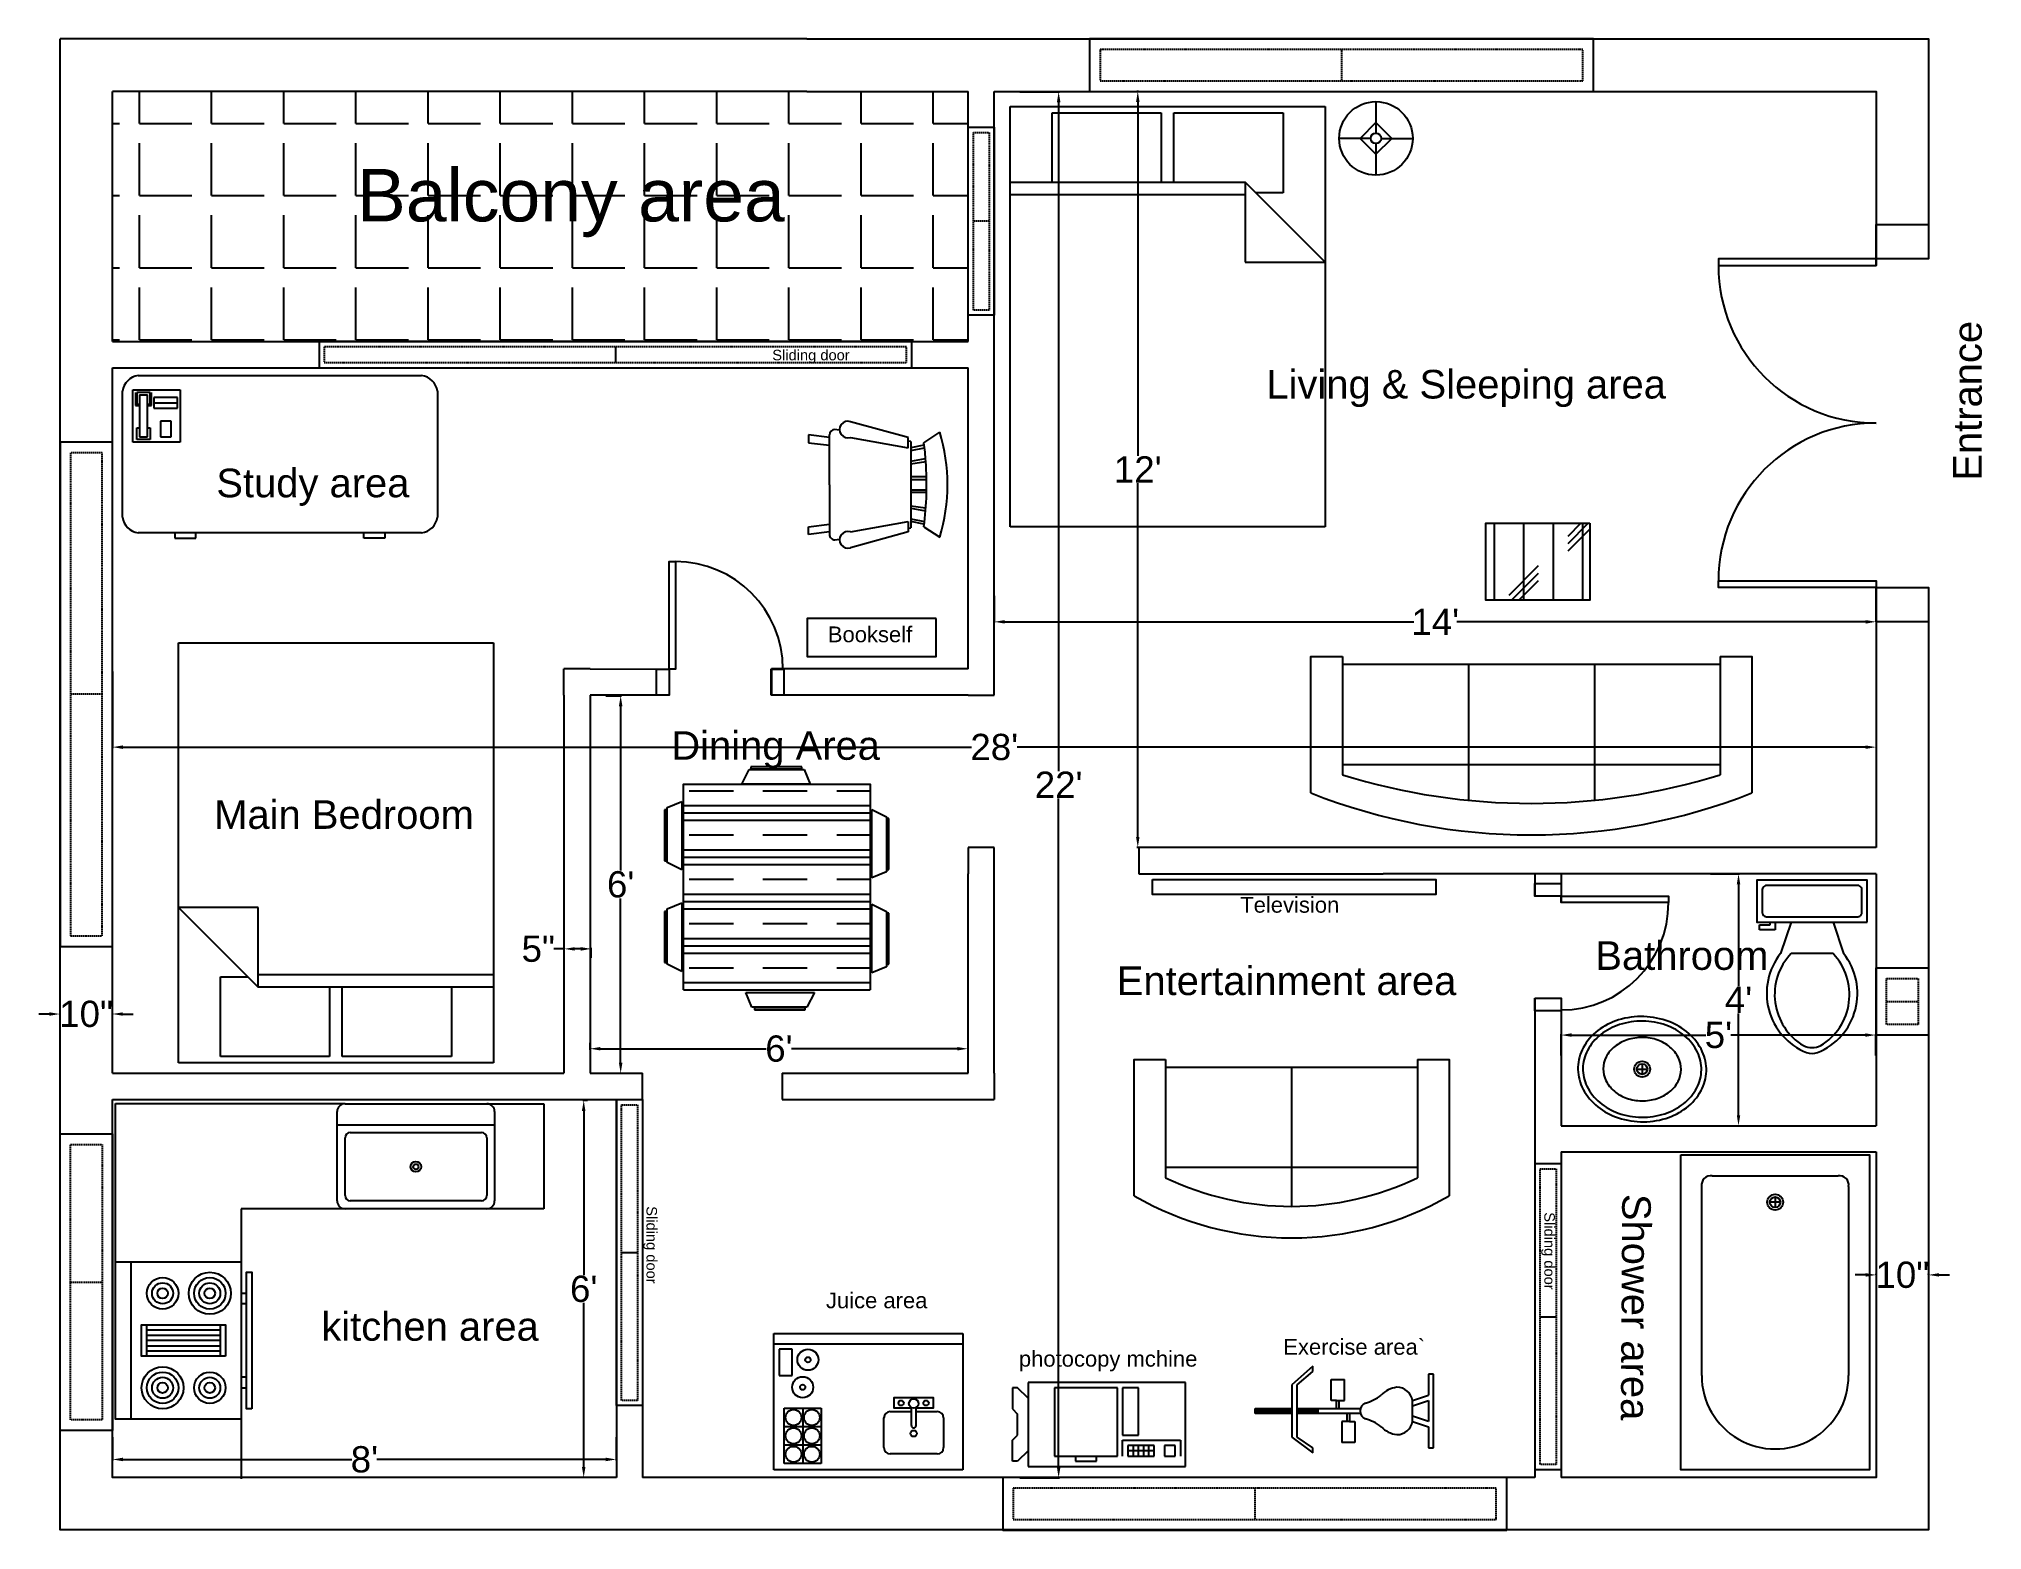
# Model space of a CAD drawing. Header units: inches. Extents: x 185 to 555, y -4 to 281.
import ezdxf

# ---------------------------------------------------------------- set-up
doc = ezdxf.new("R2010")
doc.units = ezdxf.units.IN
doc.header["$MEASUREMENT"] = 0
doc.linetypes.add('HIDDEN', pattern=[0.375, 0.25, -0.125])
for name, color, linetype in [('dimention', 180, 'Continuous'), ('Door', 240, 'Continuous'), ('sliding door', 50, 'Continuous'), ('text', 211, 'Continuous'), ('window', 70, 'Continuous')]:
    doc.layers.add(name, color=color, linetype=linetype)
doc.styles.get("Standard").update_dxf_attribs({"font": 'arial.ttf'})
doc.dimstyles.get("Standard").update_dxf_attribs({"dimtxt": 5, "dimasz": 2, "dimexe": 0.18, "dimexo": 0.0625, "dimgap": 0.09, "dimtad": 0, "dimtih": 1, "dimtoh": 1, "dimdec": 0, "dimzin": 0, "dimdsep": 46, "dimlunit": 4, "dimtxsty": 'Standard', "dimcen": 0.09, "dimadec": 0, "dimazin": 0, "dimtfac": 1, "dimtdec": 0, "dimtofl": 0, "dimtmove": 0, "dimatfit": 3, "dimfxl": 1, "dimtolj": 1, "dimtzin": 0, "dimarcsym": 0})

msp = doc.modelspace()

# ---------------------------------------------------------------- texts
at = {"layer": 'text', "linetype": 'Continuous'}
for s, height, p in [('Balcony area', 10, (245.27, 245.75)), ('Sliding door', 2, (324.41, 219.3)), ('Living & Sleeping area', 5.4458, (418.55, 212.02)), ('Study area', 5.446, (218.5, 193.21)), ('Bookself', 3, (335, 165.6)), ('Dining Area', 5.4458, (305.18, 143.21)), ('Main Bedroom', 5.4458, (218.09, 130.06)), ('Television', 3, (413.57, 114.09)), ('Bathroom', 5.446, (481.22, 103.2)), ('Entertainment area', 5.4458, (390.05, 98.4)), ('Juice area', 3, (334.64, 38.75)), ('kitchen area', 5.4458, (238.5, 32.57)), ('photocopy mchine', 3, (371.4, 27.63)), ('Exercise area`', 3, (421.77, 29.9))]:
    msp.add_text(s, height=height, dxfattribs=at).set_placement(p)
for s, height, rotation, p in [('Entrance', 5.446, 90, (554.83, 196.36)), ('Shower area', 5.4458, 269.6371, (486.35, 60.55)), ('Sliding door', 2, 270, (300.45, 58.19)), ('Sliding door', 2, 270, (471.5, 57.04))]:
    msp.add_text(s, height=height, rotation=rotation, dxfattribs=at).set_placement(p)

# ---------------------------------------------------------------- blocks, each defined once
blk = doc.blocks.new('Window')
at = {"layer": 'window', "linetype": 'HIDDEN'}
blk.add_line((8, 0), (2, 0), dxfattribs=at)
at = {"layer": 'window'}
blk.add_lwpolyline([(0, -48), (10, -48), (10, 48), (0, 48)], close=True, dxfattribs=at)
at = {"layer": 'window', "linetype": 'HIDDEN'}
blk.add_lwpolyline([(2, -46), (8, -46), (8, 46), (2, 46)], close=True, dxfattribs=at)
blk = doc.blocks.new('small window')
at = {"layer": 'window', "linetype": 'HIDDEN'}
blk.add_line((3.99, -17.9), (1, -17.9), dxfattribs=at)
at = {"layer": 'window', "linetype": 'Continuous'}
blk.add_lwpolyline([(0, 0), (4.99, 0), (4.99, -35.81), (0, -35.81)], close=True, dxfattribs=at)
at = {"layer": 'window', "linetype": 'HIDDEN'}
blk.add_lwpolyline([(1, -1), (3.99, -1), (3.99, -34.81), (1, -34.81)], close=True, dxfattribs=at)
blk = doc.blocks.new('Main Door')
at = {"layer": 'Door', "linetype": 'Continuous'}
for points in [[(30.05, 6.54), (40.03, 6.54), (40.03, 0), (30.05, 0)], [(30.05, 0), (0, 0), (0, -1.25), (30.05, -1.25)], [(30.05, -62.6), (0, -62.6), (0, -61.34), (30.05, -61.34)], [(30.05, -62.6), (40.03, -62.6), (40.03, -69.14), (30.05, -69.14)]]:
    blk.add_lwpolyline(points, close=True, dxfattribs=at)
for centre, start, end in [((30.05, -1.25), 180, 270), ((30.05, -61.34), 90, 180)]:
    blk.add_arc(centre, 30.05, start, end, dxfattribs=at)
blk = doc.blocks.new('window 2')
at = {"layer": 'window', "linetype": 'HIDDEN'}
blk.add_line((2, -28.23), (8, -28.23), dxfattribs=at)
at = {"layer": 'window', "linetype": 'Continuous'}
blk.add_lwpolyline([(0, 0), (10, 0), (10, -56.47), (0, -56.47)], close=True, dxfattribs=at)
at = {"layer": 'window', "linetype": 'HIDDEN'}
blk.add_lwpolyline([(2, -2), (8, -2), (8, -54.47), (2, -54.47)], close=True, dxfattribs=at)
blk = doc.blocks.new('Bed - Queen')
at = {"linetype": 'Continuous'}
for p, q in [((0, -80.00003), (0, 0)), ((0, 0), (59.99999, 0)), ((59.99999, 0), (59.99999, -80.00003)), ((7.99999, -1.2), (28.79998, -1.2)), ((7.99999, -14.4), (7.99999, -1.2)), ((28.79998, -1.2), (28.79998, -14.4)), ((31.19999, -1.2), (51.99999, -1.2)), ((31.19999, -14.4), (31.19999, -1.2)), ((51.99999, -1.2), (51.99999, -16.4)), ((0, -14.4), (44.8, -14.4)), ((59.99999, -29.6), (44.8, -14.4)), ((44.8, -14.4), (44.8, -29.6)), ((44.8, -16.8), (0, -16.8)), ((51.99999, -16.4), (46.79936, -16.4)), ((44.8, -29.6), (59.99999, -29.6)), ((59.99999, -80.00003), (0, -80.00003))]:
    blk.add_line(p, q, dxfattribs=at)
blk = doc.blocks.new('Range-Oven - 30 in top')
for p, q in [((0, -3), (30, -3)), ((12, -6), (18, -6)), ((13, -20), (13, -6)), ((14, -6), (14, -20)), ((15, -20), (15, -6)), ((16, -6), (16, -20)), ((17, -20), (17, -6)), ((18, -20), (12, -20)), ((6, -24), (6, -25)), ((8, -25), (8, -24)), ((22, -25), (22, -24)), ((24, -24), (24, -25))]:
    blk.add_line(p, q)
for points in [[(0, -24), (0, 0), (30, 0), (30, -24)], [(12, -21), (12, -5), (18, -5), (18, -21)], [(2, -26), (2, -25), (28, -25), (28, -26)]]:
    blk.add_lwpolyline(points, close=True)
for centre, radius in [((6, -9), 4), ((6, -9), 3), ((6, -9), 2), ((24, -9), 3), ((24, -9), 2), ((6, -9), 1), ((24, -9), 1), ((24, -18), 4), ((6, -18), 3), ((6, -18), 2), ((6, -18), 1), ((24, -18), 3), ((24, -18), 2), ((24, -18), 1)]:
    blk.add_circle(centre, radius)
blk = doc.blocks.new('Sink-single - 30 in top')
blk.add_line((-15, -3.999996), (15, -3.999996))
for points in [[(-13.5, 0), (13.5, 0)], [(-15, -18.499996), (-15, -1.5)], [(15, -1.5), (15, -18.499996)], [(-13.5, -17.499996), (-13.5, -6.499996)], [(-12.5, -5.499996), (12.5, -5.499996)], [(13.5, -6.499996), (13.5, -17.499996)], [(12.5, -18.499996), (-12.5, -18.499996)], [(13.5, -19.999996), (-13.5, -19.999996)]]:
    blk.add_lwpolyline(points)
for radius in [1, 0.5]:
    blk.add_circle((0, -11.999996), radius)
for centre, radius, start, end in [((-13.5, -1.5), 1.5, 90, 180), ((13.5, -1.5), 1.5, 0, 90), ((-12.5, -6.499996), 1, 90, 180), ((12.5, -6.499996), 1, 0, 90), ((-13.5, -18.499996), 1.5, 180, 270), ((-12.5, -17.499996), 1, 180, 270), ((12.5, -17.499996), 1, 270, 0), ((13.5, -18.499996), 1.5, 270, 0)]:
    blk.add_arc(centre, radius, start, end)
blk = doc.blocks.new('Bath Tub - 26 x 60 in.')
for p, q in [((8, -18), (10, -18)), ((9, -17), (9, -19))]:
    blk.add_line(p, q)
blk.add_lwpolyline([(0, -36), (0, 0), (60, 0), (60, -36)], close=True)
for points in [[(4, -30), (4, -6)], [(6, -4), (42, -4)], [(42, -32), (6, -32)]]:
    blk.add_lwpolyline(points)
for radius in [1.5, 1]:
    blk.add_circle((9, -18), radius)
for centre, radius, start, end in [((5.75, -5.75), 1.77, 81.8699, 188.1301), ((42, -18), 14, 270, 90), ((5.75, -30.25), 1.77, 171.8699, 278.1301)]:
    blk.add_arc(centre, radius, start, end)
blk = doc.blocks.new('Sink - Oval top')
for p, q in [((-1, 0), (1, 0)), ((0, 1), (0, -1))]:
    blk.add_line(p, q)
at = {"linetype": 'Continuous'}
for points in [[(-12.23, 0.39, 0.117634), (-11.46, -3.36, 0.104469), (-8.88, -6.8, 0.090016), (-5.08, -9.07, 0.08192), (-0.32, -10.02, 0.08192), (4.49, -9.38, 0.090016), (8.42, -7.36, 0.104469), (11.22, -4.09, 0.117634), (12.23, -0.39, 0.117634), (11.46, 3.36, 0.104469), (8.88, 6.8, 0.090016), (5.08, 9.07, 0.08192), (0.32, 10.02, 0.08192), (-4.49, 9.38, 0.090016), (-8.42, 7.36, 0.104469), (-11.22, 4.09, 0.117634)], [(-11.29, 0.16, 0.118622), (-10.52, -3.25, 0.104678), (-8.07, -6.36, 0.089562), (-4.54, -8.37, 0.081185), (-0.13, -9.15, 0.081185), (4.3, -8.49, 0.089562), (7.89, -6.58, 0.104678), (10.42, -3.55, 0.118622), (11.29, -0.16, 0.118622), (10.52, 3.25, 0.104678), (8.07, 6.36, 0.089562), (4.54, 8.37, 0.081185), (0.13, 9.15, 0.081185), (-4.3, 8.49, 0.089562), (-7.89, 6.58, 0.104678), (-10.42, 3.55, 0.118622)], [(-7.42, 0.08, 0.118283), (-6.91, -2.17, 0.104607), (-5.29, -4.21, 0.089718), (-2.97, -5.53, 0.081436), (-0.07, -6.04, 0.081436), (2.84, -5.59, 0.089718), (5.2, -4.33, 0.104607), (6.86, -2.32, 0.118283), (7.42, -0.08, 0.118283), (6.91, 2.17, 0.104607), (5.29, 4.21, 0.089718), (2.97, 5.53, 0.081436), (0.07, 6.04, 0.081436), (-2.84, 5.59, 0.089718), (-5.2, 4.33, 0.104607), (-6.86, 2.32, 0.118283)]]:
    blk.add_lwpolyline(points, format="xyb", close=True, dxfattribs=at)
for radius in [1.5, 1]:
    blk.add_circle((0, 0), radius)
blk = doc.blocks.new('Toilet - top')
for p, q in [((9.5, -6), (9.5, -2)), ((-10, -8.5), (-8, -8.5)), ((-10, -9.5), (-10, -8.5)), ((-7, -9.5), (-10, -9.5)), ((-8, -8.5), (-8, -8)), ((-7, -8), (-7, -9.5)), ((-4, -8), (-6, -14)), ((4, -8), (6, -14)), ((4, -14), (-4, -14))]:
    blk.add_line(p, q)
blk.add_lwpolyline([(10.5, -8), (10.5, 0), (-10.5, 0), (-10.5, -8)], close=True)
for points in [[(-9.5, -2), (-9.5, -6)], [(8.5, -1), (-8.5, -1)], [(-8.5, -7), (8.5, -7)]]:
    blk.add_lwpolyline(points)
for centre, radius, start, end in [((-8.62, -1.88), 0.884, 81.8699, 188.1301), ((8.62, -1.88), 0.884, 351.8699, 98.1301), ((-8.62, -6.12), 0.884, 171.8699, 278.1301), ((8.62, -6.12), 0.884, 261.8699, 8.1301), ((3.52, -21.58), 12.17, 141.4691, 247.9714), ((4.2, -21.82), 11.33, 136.3677, 238.9468), ((-3.52, -21.58), 12.17, 292.0284, 38.5307), ((-4.2, -21.82), 11.33, 301.053, 43.6321), ((0, -27.88), 4, 245.7318, 294.2682), ((0, -29), 4, 254.8605, 285.1395)]:
    blk.add_arc(centre, radius, start, end)
blk = doc.blocks.new('Sofa - Roundback 7 ft.')
at = {"linetype": 'Continuous'}
for p, q in [((-12.00002, -32.4421), (-12.00003, -6.5971)), ((11.99997, -32.4421), (11.99998, -6.5971)), ((-36.000027, -34), (-36.000027, -11.4696)), ((-35.999844, -13.3819), (35.9998, -13.3819)), ((35.99998, -34), (35.99998, -11.4696)), ((-36.000027, -32.4421), (35.99998, -32.4421))]:
    blk.add_line(p, q, dxfattribs=at)
for points in [[(-36.000027, -34), (-42.000027, -34), (-42.000027, -8)], [(41.99998, -8), (41.99998, -34), (35.99998, -34)]]:
    blk.add_lwpolyline(points, dxfattribs=at)
for centre, radius, start, end in [((0, -114.25), 114.25, 68.43141, 111.5686), ((-0.00001, -127.1968), 121.1968, 72.72033, 107.2797)]:
    blk.add_arc(centre, radius, start, end, dxfattribs=at)
blk = doc.blocks.new('Lamp - Table')
at = {"linetype": 'Continuous'}
for p, q in [((0, 7), (0, 1)), ((-1, 0), (-7, 0)), ((0, 3), (-3, 0)), ((-3, 0), (0, -3)), ((3, 0), (0, 3)), ((0, -3), (3, 0)), ((1, 0), (7, 0)), ((0, -1), (0, -7))]:
    blk.add_line(p, q, dxfattribs=at)
for radius in [7, 1]:
    blk.add_circle((0, 0), radius, dxfattribs=at)
blk = doc.blocks.new('Exercise Bike')
at = {"linetype": 'Continuous'}
for p, q in [((-0.75, 10), (-0.75, 17)), ((-0.75, 17), (0.25, 17)), ((-0.5, 17), (-0.5, 9.9929)), ((-0.25, 10), (-0.25, 17)), ((0, 17), (0, 9.9929)), ((0.25, 17), (0.25, 10)), ((-5.25, 10), (-8.25, 6)), ((-7.25, 6), (-5.25, 9)), ((-0.75, 10), (-5.25, 10)), ((-5.25, 9), (4.75, 9)), ((4.75, 10), (-0.75, 10)), ((-0.75, 5), (-0.75, 9)), ((-0.5, 8.9396), (-0.5, 5)), ((-0.25, 5), (-0.25, 9)), ((0, 8.9396), (0, 5)), ((0.25, 9), (0.25, 5)), ((8.25, 6), (4.75, 10)), ((4.75, 9), (7.25, 6)), ((-8.25, 6), (-7.25, 6)), ((-0.75, -3.0635), (-0.75, 5)), ((-0.75, 5), (0.25, 5)), ((0.25, 5), (0.25, -3.0635)), ((7.25, 6), (8.25, 6)), ((-6.25, -2), (-6.25, 0.5)), ((-2.25, 0.5), (-6.25, 0.5)), ((-2.25, -0.5), (-2.25, 0.5)), ((0.25, 1.5), (1.75, 1.5)), ((0.25, 1), (1.75, 1)), ((1.75, 2.5), (5.75, 2.5)), ((1.75, 1.5), (1.75, 2.5)), ((1.75, 1.5), (1.75, 0)), ((1.75, 0), (5.75, 0)), ((5.75, 2.5), (5.75, 0)), ((-2.25, -2), (-6.25, -2)), ((-2.25, -0.5), (-0.75, -0.5)), ((-2.25, -1), (-2.25, -0.5)), ((-2.25, -1), (-2.25, -2)), ((-0.75, -1), (-2.25, -1)), ((-2.25, -13), (-3.25, -16)), ((-2.25, -16), (-1.25, -13)), ((-2.25, -13), (1.75, -13)), ((0.75, -13), (1.75, -16)), ((1.75, -13), (2.75, -16)), ((-7.25, -16), (-7.25, -17)), ((-4.75, -16), (-7.25, -16)), ((-7.25, -17), (6.75, -17)), ((-3.25, -16), (-4.75, -16)), ((1.75, -16), (-2.25, -16)), ((6.75, -16), (2.75, -16)), ((6.75, -17), (6.75, -16))]:
    blk.add_line(p, q, dxfattribs=at)
for centre, radius, start, end in [((-0.25, -4.625), 1.625, 22.61987, 157.3801), ((0.1685, -10.5843), 4.9531, 133.6443, 173.2256), ((-9.6692, -1.9154), 8.1889, 321.6175, 345.2525), ((9.1691, -1.9154), 8.1889, 194.7476, 218.3825), ((-0.6686, -10.5843), 4.9531, 6.774486, 46.35562), ((-1.7006, -10.0005), 3.0494, 179.9906, 259.6205), ((1.2006, -10.0005), 3.0494, 280.3795, 0.009389)]:
    blk.add_arc(centre, radius, start, end, dxfattribs=at)
blk = doc.blocks.new('Phone - Desk')
at = {"linetype": 'Continuous'}
for p, q in [((-4.5, -5), (-4.5, 5)), ((-4.5, 5), (4.5, 5)), ((-4, 4.5), (-4, 2)), ((-3.75, 4.5), (-3.75, 2.25)), ((-1.25, 4.5), (-3.75, 4.5)), ((-3.25, 4), (-3.25, -4)), ((-3.25, 4), (-1.75, 4)), ((-1.75, -4), (-1.75, 4)), ((-1.25, 2.25), (-1.25, 4.5)), ((-1, 2), (-1, 4.5)), ((4.5, 5), (4.5, -5)), ((-4, 2), (-3.25, 2)), ((-3.75, 2.25), (-3.25, 2.25)), ((-1.75, 2.25), (-1.25, 2.25)), ((-1.75, 2), (-1, 2)), ((4, 3.5), (-0.5, 3.5)), ((-0.5, 3.5), (-0.5, 1.5)), ((-0.5, 2.5), (4, 2.5)), ((-0.5, 1.5), (4, 1.5)), ((4, 1.5), (4, 3.5)), ((-3.75, -2.25), (-3.25, -2.25)), ((-3.75, -4.5), (-3.75, -2.25)), ((-1.75, -2.25), (-1.25, -2.25)), ((-1.25, -2.25), (-1.25, -4.5)), ((2.75, -1), (0.75, -1)), ((0.75, -1), (0.75, -4)), ((2.75, -4), (2.75, -1)), ((4.5, -5), (-4.5, -5)), ((-1.25, -4.5), (-3.75, -4.5)), ((-3.25, -4), (-1.75, -4)), ((0.75, -4), (2.75, -4))]:
    blk.add_line(p, q, dxfattribs=at)
blk = doc.blocks.new('Desk - 30 x 60 in.')
at = {"linetype": 'Continuous'}
for p, q in [((-26.999995, 0), (26.999995, 0)), ((-29.999995, -27), (-29.999995, -3)), ((29.999995, -3), (29.999995, -27)), ((26.999995, -30), (-26.999995, -30)), ((-20.000005, -30), (-20.000005, -31)), ((-20.000005, -31), (-16.000005, -31)), ((-16.000005, -31), (-16.000005, -30)), ((15.999995, -31), (15.999995, -30)), ((19.999995, -31), (15.999995, -31)), ((19.999995, -30), (19.999995, -31))]:
    blk.add_line(p, q, dxfattribs=at)
for centre, start, end in [((-26.499995, -3.5), 98.1301, 171.8699), ((26.499995, -3.5), 8.130102, 81.8699), ((-26.499995, -26.5), 188.1301, 261.8699), ((26.499995, -26.5), 278.1301, 351.8699)]:
    blk.add_arc(centre, 3.535534, start, end, dxfattribs=at)
blk = doc.blocks.new('Wet Bar')
at = {"linetype": 'Continuous'}
for p, q in [((0, 0), (36, 0)), ((0, -26), (0, 0)), ((36, 0), (36, -26)), ((0, -2), (36, -2)), ((3.5, -3), (1, -3)), ((1, -3), (1, -8)), ((3.5, -8), (3.5, -3)), ((1, -8), (3.5, -8)), ((2, -14.25), (9, -14.25)), ((2, -24.75), (2, -14.25)), ((5.5, -14.25), (5.5, -24.75)), ((9, -14.25), (9, -24.75)), ((26.2, -17.55), (26.2, -14.1284)), ((27.1001, -17.55), (27.1001, -14.1284)), ((2, -17.75), (9, -17.75)), ((9, -21.25), (2, -21.25)), ((9, -24.75), (2, -24.75)), ((36, -26), (0, -26))]:
    blk.add_line(p, q, dxfattribs=at)
for points in [[(26.2, -14.25), (22.95, -14.25), (22.95, -12.2), (26.75, -12.2)], [(26.7487, -12.2), (30.3501, -12.2), (30.3501, -14.25), (27.1001, -14.25)], [(20.95, -21.75), (20.95, -16.05)], [(22.15, -14.85), (26.2, -14.85)], [(27.1001, -14.85), (31.15, -14.85)], [(32.3501, -16.05), (32.3501, -21.75)], [(31.15, -22.95), (22.15, -22.95)]]:
    blk.add_lwpolyline(points, dxfattribs=at)
for centre, radius in [((6.5, -5), 2), ((6.5, -5), 0.5), ((5.5, -10.25), 2), ((5.5, -10.25), 0.5), ((3.75, -16), 1.5), ((7.25, -16), 1.5), ((24.25, -13.25), 0.5), ((26.65, -13.35), 0.9), ((29, -13.25), 0.5), ((3.75, -19.5), 1.5), ((7.25, -19.5), 1.5), ((26.65, -19.05), 0.6), ((3.75, -23), 1.5), ((7.25, -23), 1.5)]:
    blk.add_circle(centre, radius, dxfattribs=at)
for centre, radius, start, end in [((22.2251, -16.125), 1.2772, 93.36646, 176.6335), ((26.65, -17.55), 0.45, 180, 0), ((31.075, -16.125), 1.2772, 3.366461, 86.63354), ((22.2251, -21.675), 1.2772, 183.3665, 266.6335), ((31.075, -21.675), 1.2772, 273.3665, 356.6335)]:
    blk.add_arc(centre, radius, start, end, dxfattribs=at)
blk = doc.blocks.new('Copy Machine')
at = {"linetype": 'Continuous'}
for p, q in [((0, 0), (0, -16)), ((30, 0), (0, 0)), ((30, -16), (30, 0)), ((-3, -1), (-3, -5)), ((-2, -1), (-3, -1)), ((0, -3), (-2, -1)), ((5, -1), (5, -14)), ((17, -1), (5, -1)), ((17, -14), (17, -1)), ((18, -1), (18, -10)), ((21, -1), (18, -1)), ((21, -10), (21, -1)), ((-3, -5), (-2, -6)), ((-2, -10), (-2, -6)), ((-3, -11), (-2, -10)), ((-3, -15), (-3, -11)), ((18, -10), (21, -10)), ((18, -14), (18, -11)), ((18, -11), (29, -11)), ((29, -11), (29, -14)), ((0, -13), (-2, -15)), ((5, -14), (17, -14)), ((9, -14), (9, -15)), ((13, -15), (13, -14)), ((24, -12), (19, -12)), ((19, -12), (19, -14)), ((24, -13), (19, -13)), ((19, -14), (24, -14)), ((20, -12), (20, -14)), ((21, -14), (21, -12)), ((22, -12), (22, -14)), ((23, -14), (23, -12)), ((24, -14), (24, -12)), ((28, -12), (26, -12)), ((26, -12), (26, -14)), ((26, -14), (28, -14)), ((28, -14), (28, -12)), ((-2, -15), (-3, -15)), ((0, -16), (30, -16)), ((9, -15), (13, -15))]:
    blk.add_line(p, q, dxfattribs=at)
blk = doc.blocks.new('Chair - Rocking')
at = {"linetype": 'Continuous'}
for p, q in [((-8, -4.5), (-10, -1.5)), ((8, -4.5), (10, -1.5)), ((-8.23428, -6.99939), (-8.3093, -7.47958)), ((-8.23041, -7), (8.23915, -7)), ((-7.5, -4.5), (-7, -7)), ((-6.5, -7), (-7.02225, -4.43)), ((-4.5, -7), (-4.96674, -4.19951)), ((-4, -7), (-4.40532, -4.16272)), ((-1.5, -4.05012), (-1.5, -7)), ((-1, -7), (-1, -4.05012)), ((1, -7), (1, -4.04655)), ((1.5, -4.05012), (1.5, -7)), ((4, -7), (4.40187, -4.18694)), ((4.5, -7), (4.96761, -4.19437)), ((6.5, -7), (7, -4.4057)), ((7.5, -4.5), (7, -7)), ((8.31071, -7.48854), (8.23449, -7.00073)), ((-9, -7.5), (-12, -18.49999)), ((-7, -7.5), (-9, -7.5)), ((-9, -18.49999), (-7, -7.5)), ((7, -7.5), (9, -7.5)), ((9, -18.49999), (7, -7.5)), ((9, -7.5), (12, -18.49999)), ((-10.36644, -20.64523), (-10.5, -21.49999)), ((10.5, -21.49999), (10.3575, -20.58798)), ((-9, -22.49999), (-9.5, -26.49999)), ((0, -22.49999), (-9.5, -22.49999)), ((-8, -26.49999), (-7.5, -22.49999)), ((0, -22.49999), (9.5, -22.49999)), ((8, -26.49999), (7.5, -22.49999)), ((9, -22.49999), (9.5, -26.49999)), ((-9.5, -26.49999), (-8, -26.49999)), ((9.5, -26.49999), (8, -26.49999))]:
    blk.add_line(p, q, dxfattribs=at)
for centre, radius, start, end in [((0, -34.08333), 34.08333, 72.93847, 107.0615), ((0, -68.25004), 64.25, 93.92211, 97.15267), ((0, -68.25004), 64.25, 82.84733, 93.92211), ((-10.5, -18.99999), 1.58114, 161.5651, 18.43495), ((10.5, -18.99999), 1.58114, 161.5651, 18.43495), ((-9.5, -21.49999), 1, 180, 270), ((9.5, -21.49999), 1, 270, 0)]:
    blk.add_arc(centre, radius, start, end, dxfattribs=at)
blk = doc.blocks.new('Sofa - Roundback Loveseat 5 ft.')
at = {"linetype": 'Continuous'}
for p, q in [((0, -32.44198), (0, -5.99998)), ((-24, -33.99998), (-24, -11.46958)), ((-23.9998, -13.38178), (23.99986, -13.38178)), ((24.00004, -33.99998), (24.00004, -11.46958)), ((-24, -32.44198), (24.00004, -32.44198))]:
    blk.add_line(p, q, dxfattribs=at)
for points in [[(-24, -33.99998), (-30, -33.99998), (-30, -7.99998)], [(30.00004, -7.99998), (30.00004, -33.99998), (24.00004, -33.99998)]]:
    blk.add_lwpolyline(points, dxfattribs=at)
for centre, radius, start, end in [((0, -60.24998), 60.24998, 60.13715, 119.8628), ((0, -61.38438), 55.38444, 64.32083, 115.6792)]:
    blk.add_arc(centre, radius, start, end, dxfattribs=at)
blk = doc.blocks.new('*D31')
at = {"layer": 'Defpoints', "color": 0, "linetype": 'Continuous', "transparency": 16777216}
for p in [(366.72, 174.48), (534.72, 169.49), (534.72, 169.49)]:
    blk.add_point(p, dxfattribs=at)
at = {"layer": 'dimention', "color": 0, "linetype": 'Continuous', "lineweight": -2, "transparency": 16777216}
for p, q in [((366.72, 174.42), (366.72, 169.31)), ((368.72, 169.49), (446.62, 169.49)), ((532.72, 169.49), (454.82, 169.49)), ((534.72, 169.55), (534.72, 169.67))]:
    blk.add_line(p, q, dxfattribs=at)
at = {"layer": 'dimention', "color": 0, "linetype": 'Continuous', "transparency": 16777216}
for points in [[(368.72, 169.82), (368.72, 169.15), (366.72, 169.49)], [(532.72, 169.82), (532.72, 169.15), (534.72, 169.49)]]:
    blk.add_solid(points, dxfattribs=at)
at = {"layer": 'dimention', "color": 0, "linetype": 'Continuous', "transparency": 16777216, "insert": (450.72, 169.49), "char_height": 5, "attachment_point": 5}
blk.add_mtext("\\A1;14'", dxfattribs=at)
blk = doc.blocks.new('*D32')
at = {"layer": 'Defpoints', "color": 0, "linetype": 'Continuous', "transparency": 16777216}
for p in [(394.05, 270.51), (394.24, 270.51), (394.24, 126.52)]:
    blk.add_point(p, dxfattribs=at)
at = {"layer": 'dimention', "color": 0, "linetype": 'Continuous', "lineweight": -2, "transparency": 16777216}
for p, q in [((394.18, 270.51), (393.87, 270.51)), ((394.05, 268.51), (394.05, 201.11)), ((394.05, 128.52), (394.05, 195.91)), ((394.18, 126.52), (393.87, 126.52))]:
    blk.add_line(p, q, dxfattribs=at)
at = {"layer": 'dimention', "color": 0, "linetype": 'Continuous', "transparency": 16777216}
for points in [[(393.72, 268.51), (394.38, 268.51), (394.05, 270.51)], [(393.72, 128.52), (394.38, 128.52), (394.05, 126.52)]]:
    blk.add_solid(points, dxfattribs=at)
at = {"layer": 'dimention', "color": 0, "linetype": 'Continuous', "transparency": 16777216, "insert": (394.05, 198.51), "char_height": 5, "attachment_point": 5}
blk.add_mtext("\\A1;12'", dxfattribs=at)
blk = doc.blocks.new('*D33')
at = {"layer": 'Defpoints', "color": 0, "linetype": 'Continuous', "transparency": 16777216}
for p in [(289.28, 78.34), (288.49, 6.51), (289.28, 6.51)]:
    blk.add_point(p, dxfattribs=at)
at = {"layer": 'dimention', "color": 0, "linetype": 'Continuous', "lineweight": -2, "transparency": 16777216}
for p, q in [((289.22, 78.34), (288.31, 78.34)), ((288.49, 76.34), (288.49, 45.07)), ((288.49, 8.51), (288.49, 39.78)), ((289.22, 6.51), (288.31, 6.51))]:
    blk.add_line(p, q, dxfattribs=at)
at = {"layer": 'dimention', "color": 0, "linetype": 'Continuous', "transparency": 16777216}
for points in [[(288.15, 76.34), (288.82, 76.34), (288.49, 78.34)], [(288.15, 8.51), (288.82, 8.51), (288.49, 6.51)]]:
    blk.add_solid(points, dxfattribs=at)
at = {"layer": 'dimention', "color": 0, "linetype": 'Continuous', "transparency": 16777216, "insert": (288.49, 42.42), "char_height": 5, "attachment_point": 5}
blk.add_mtext("\\A1;6'", dxfattribs=at)
blk = doc.blocks.new('*D34')
at = {"layer": 'Defpoints', "color": 0, "linetype": 'Continuous', "transparency": 16777216}
for p in [(198.71, 14.24), (294.7, 14.24), (198.71, 9.95)]:
    blk.add_point(p, dxfattribs=at)
at = {"layer": 'dimention', "color": 0, "linetype": 'Continuous', "lineweight": -2, "transparency": 16777216}
for p, q in [((198.71, 14.17), (198.71, 9.77)), ((294.7, 14.17), (294.7, 9.77)), ((200.71, 9.95), (244.31, 9.95)), ((292.7, 9.95), (249.1, 9.95))]:
    blk.add_line(p, q, dxfattribs=at)
at = {"layer": 'dimention', "color": 0, "linetype": 'Continuous', "transparency": 16777216}
for points in [[(200.71, 10.29), (200.71, 9.62), (198.71, 9.95)], [(292.7, 10.29), (292.7, 9.62), (294.7, 9.95)]]:
    blk.add_solid(points, dxfattribs=at)
at = {"layer": 'dimention', "color": 0, "linetype": 'Continuous', "transparency": 16777216, "insert": (246.71, 9.95), "char_height": 5, "attachment_point": 5}
blk.add_mtext("\\A1;8'", dxfattribs=at)
blk = doc.blocks.new('*D35')
at = {"layer": 'Defpoints', "color": 0, "linetype": 'Continuous', "transparency": 16777216}
for p in [(292.63, 155.42), (292.63, 83.5), (295.53, 83.5)]:
    blk.add_point(p, dxfattribs=at)
at = {"layer": 'dimention', "color": 0, "linetype": 'Continuous', "lineweight": -2, "transparency": 16777216}
for p, q in [((292.69, 155.42), (295.71, 155.42)), ((295.53, 153.42), (295.53, 122.1)), ((295.53, 85.5), (295.53, 116.82)), ((292.69, 83.5), (295.71, 83.5))]:
    blk.add_line(p, q, dxfattribs=at)
at = {"layer": 'dimention', "color": 0, "linetype": 'Continuous', "transparency": 16777216}
for points in [[(295.2, 153.42), (295.87, 153.42), (295.53, 155.42)], [(295.2, 85.5), (295.87, 85.5), (295.53, 83.5)]]:
    blk.add_solid(points, dxfattribs=at)
at = {"layer": 'dimention', "color": 0, "linetype": 'Continuous', "transparency": 16777216, "insert": (295.53, 119.46), "char_height": 5, "attachment_point": 5}
blk.add_mtext("\\A1;6'", dxfattribs=at)
blk = doc.blocks.new('*D36')
at = {"layer": 'Defpoints', "color": 0, "linetype": 'Continuous', "transparency": 16777216}
for p in [(289.67, 89.4), (361.68, 89.4), (361.68, 88.18)]:
    blk.add_point(p, dxfattribs=at)
at = {"layer": 'dimention', "color": 0, "linetype": 'Continuous', "lineweight": -2, "transparency": 16777216}
for p, q in [((289.67, 89.33), (289.67, 88)), ((361.68, 89.33), (361.68, 88)), ((291.67, 88.18), (323.27, 88.18)), ((359.68, 88.18), (328.08, 88.18))]:
    blk.add_line(p, q, dxfattribs=at)
at = {"layer": 'dimention', "color": 0, "linetype": 'Continuous', "transparency": 16777216}
for points in [[(291.67, 88.51), (291.67, 87.85), (289.67, 88.18)], [(359.68, 88.51), (359.68, 87.85), (361.68, 88.18)]]:
    blk.add_solid(points, dxfattribs=at)
at = {"layer": 'dimention', "color": 0, "linetype": 'Continuous', "transparency": 16777216, "insert": (325.68, 88.18), "char_height": 5, "attachment_point": 5}
blk.add_mtext("\\A1;6'", dxfattribs=at)
blk = doc.blocks.new('*D37')
at = {"layer": 'Defpoints', "color": 0, "linetype": 'Continuous', "transparency": 16777216}
for p in [(503.08, 121.51), (503.08, 73.52), (508.5, 73.52)]:
    blk.add_point(p, dxfattribs=at)
at = {"layer": 'dimention', "color": 0, "linetype": 'Continuous', "lineweight": -2, "transparency": 16777216}
for p, q in [((503.15, 121.51), (508.68, 121.51)), ((508.5, 119.51), (508.5, 100.1)), ((508.5, 75.52), (508.5, 94.92)), ((503.15, 73.52), (508.68, 73.52))]:
    blk.add_line(p, q, dxfattribs=at)
at = {"layer": 'dimention', "color": 0, "linetype": 'Continuous', "transparency": 16777216}
for points in [[(508.17, 119.51), (508.83, 119.51), (508.5, 121.51)], [(508.17, 75.52), (508.83, 75.52), (508.5, 73.52)]]:
    blk.add_solid(points, dxfattribs=at)
at = {"layer": 'dimention', "color": 0, "linetype": 'Continuous', "transparency": 16777216, "insert": (508.5, 97.51), "char_height": 5, "attachment_point": 5}
blk.add_mtext("\\A1;4'", dxfattribs=at)
blk = doc.blocks.new('*D38')
at = {"layer": 'Defpoints', "color": 0, "linetype": 'Continuous', "transparency": 16777216}
for p in [(534.63, 90.78), (474.7, 86.83), (534.63, 86.83)]:
    blk.add_point(p, dxfattribs=at)
at = {"layer": 'dimention', "color": 0, "linetype": 'Continuous', "lineweight": -2, "transparency": 16777216}
for p, q in [((474.7, 86.89), (474.7, 90.96)), ((476.7, 90.78), (502.28, 90.78)), ((532.63, 90.78), (507.06, 90.78)), ((534.63, 86.89), (534.63, 90.96))]:
    blk.add_line(p, q, dxfattribs=at)
at = {"layer": 'dimention', "color": 0, "linetype": 'Continuous', "transparency": 16777216}
for points in [[(476.7, 91.12), (476.7, 90.45), (474.7, 90.78)], [(532.63, 91.12), (532.63, 90.45), (534.63, 90.78)]]:
    blk.add_solid(points, dxfattribs=at)
at = {"layer": 'dimention', "color": 0, "linetype": 'Continuous', "transparency": 16777216, "insert": (504.67, 90.78), "char_height": 5, "attachment_point": 5}
blk.add_mtext("\\A1;5'", dxfattribs=at)
blk = doc.blocks.new('*D40')
at = {"layer": 'Defpoints', "color": 0, "linetype": 'Continuous', "transparency": 16777216}
for p in [(198.72, 160.08), (534.71, 160.08), (534.71, 145.62)]:
    blk.add_point(p, dxfattribs=at)
at = {"layer": 'dimention', "color": 0, "linetype": 'Continuous', "lineweight": -2, "transparency": 16777216}
for p, q in [((198.72, 160.01), (198.72, 145.44)), ((534.71, 160.01), (534.71, 145.44)), ((200.72, 145.62), (362.34, 145.62)), ((532.71, 145.62), (371.09, 145.62))]:
    blk.add_line(p, q, dxfattribs=at)
at = {"layer": 'dimention', "color": 0, "linetype": 'Continuous', "transparency": 16777216}
for points in [[(200.72, 145.95), (200.72, 145.28), (198.72, 145.62)], [(532.71, 145.95), (532.71, 145.28), (534.71, 145.62)]]:
    blk.add_solid(points, dxfattribs=at)
at = {"layer": 'dimention', "color": 0, "linetype": 'Continuous', "transparency": 16777216, "insert": (366.71, 145.62), "char_height": 5, "attachment_point": 5}
blk.add_mtext("\\A1;28'", dxfattribs=at)
blk = doc.blocks.new('*D41')
at = {"layer": 'Defpoints', "color": 0, "linetype": 'Continuous', "transparency": 16777216}
for p in [(371.54, 270.45), (371.54, 6.48), (378.97, 6.48)]:
    blk.add_point(p, dxfattribs=at)
at = {"layer": 'dimention', "color": 0, "linetype": 'Continuous', "lineweight": -2, "transparency": 16777216}
for p, q in [((371.61, 270.45), (379.15, 270.45)), ((378.97, 268.45), (378.97, 141.06)), ((378.97, 8.48), (378.97, 135.86)), ((371.61, 6.48), (379.15, 6.48))]:
    blk.add_line(p, q, dxfattribs=at)
at = {"layer": 'dimention', "color": 0, "linetype": 'Continuous', "transparency": 16777216}
for points in [[(378.64, 268.45), (379.31, 268.45), (378.97, 270.45)], [(378.64, 8.48), (379.31, 8.48), (378.97, 6.48)]]:
    blk.add_solid(points, dxfattribs=at)
at = {"layer": 'dimention', "color": 0, "linetype": 'Continuous', "transparency": 16777216, "insert": (378.97, 138.46), "char_height": 5, "attachment_point": 5}
blk.add_mtext("\\A1;22'", dxfattribs=at)
blk = doc.blocks.new('*D42')
at = {"layer": 'Defpoints', "color": 0, "linetype": 'Continuous', "transparency": 16777216}
for p in [(284.79, 107.2), (284.79, 105.45), (289.92, 105.45)]:
    blk.add_point(p, dxfattribs=at)
at = {"layer": 'dimention', "color": 0, "linetype": 'Continuous', "lineweight": -2, "transparency": 16777216}
for p, q in [((284.79, 105.51), (284.79, 107.38)), ((289.92, 105.51), (289.92, 107.38)), ((284.79, 107.2), (282.79, 107.2)), ((287.92, 107.2), (286.79, 107.2))]:
    blk.add_line(p, q, dxfattribs=at)
at = {"layer": 'dimention', "color": 0, "linetype": 'Continuous', "transparency": 16777216}
for points in [[(286.79, 107.53), (286.79, 106.86), (284.79, 107.2)], [(287.92, 107.53), (287.92, 106.86), (289.92, 107.2)]]:
    blk.add_solid(points, dxfattribs=at)
at = {"layer": 'dimention', "color": 0, "linetype": 'Continuous', "transparency": 16777216, "insert": (279.83, 107.2), "char_height": 5, "attachment_point": 5}
blk.add_mtext('\\A1;5"', dxfattribs=at)
blk = doc.blocks.new('*D43')
at = {"layer": 'Defpoints', "color": 0, "linetype": 'Continuous', "transparency": 16777216}
for p in [(188.69, 96.03), (198.68, 96.03), (198.68, 94.79)]:
    blk.add_point(p, dxfattribs=at)
at = {"layer": 'dimention', "color": 0, "linetype": 'Continuous', "lineweight": -2, "transparency": 16777216}
for p, q in [((186.69, 94.79), (184.69, 94.79)), ((188.69, 95.97), (188.69, 94.61)), ((198.68, 95.97), (198.68, 94.61)), ((200.68, 94.79), (202.68, 94.79))]:
    blk.add_line(p, q, dxfattribs=at)
at = {"layer": 'dimention', "color": 0, "linetype": 'Continuous', "transparency": 16777216}
for points in [[(186.69, 95.12), (186.69, 94.46), (188.69, 94.79)], [(200.68, 95.12), (200.68, 94.46), (198.68, 94.79)]]:
    blk.add_solid(points, dxfattribs=at)
at = {"layer": 'dimention', "color": 0, "linetype": 'Continuous', "transparency": 16777216, "insert": (193.69, 94.79), "char_height": 5, "attachment_point": 5}
blk.add_mtext('\\A1;10"', dxfattribs=at)
blk = doc.blocks.new('*D44')
at = {"layer": 'Defpoints', "color": 0, "linetype": 'Continuous', "transparency": 16777216}
for p in [(534.72, 45.1), (544.72, 45.1), (544.72, 45.1)]:
    blk.add_point(p, dxfattribs=at)
at = {"layer": 'dimention', "color": 0, "linetype": 'Continuous', "lineweight": -2, "transparency": 16777216}
for p, q in [((532.72, 45.1), (530.72, 45.1)), ((534.72, 45.17), (534.72, 45.28)), ((544.72, 45.17), (544.72, 45.28)), ((546.72, 45.1), (548.72, 45.1))]:
    blk.add_line(p, q, dxfattribs=at)
at = {"layer": 'dimention', "color": 0, "linetype": 'Continuous', "transparency": 16777216}
for points in [[(532.72, 45.44), (532.72, 44.77), (534.72, 45.1)], [(546.72, 45.44), (546.72, 44.77), (544.72, 45.1)]]:
    blk.add_solid(points, dxfattribs=at)
at = {"layer": 'dimention', "color": 0, "linetype": 'Continuous', "transparency": 16777216, "insert": (539.72, 45.1), "char_height": 5, "attachment_point": 5}
blk.add_mtext('\\A1;10"', dxfattribs=at)

# ---------------------------------------------------------------- dimensions: what is measured, and where the dimension line sits
at = {"layer": 'dimention', "linetype": 'Continuous'}
for base, p1, p2, picture, middle in [((378.97, 6.48), (371.54, 270.45), (371.54, 6.48), '*D41', (378.97, 138.46)), ((295.53, 83.5), (292.63, 155.42), (292.63, 83.5), '*D35', (295.53, 119.46)), ((508.5, 73.52), (503.08, 121.51), (503.08, 73.52), '*D37', (508.5, 97.51)), ((288.49, 6.51), (289.28, 78.34), (289.28, 6.51), '*D33', (288.49, 42.42))]:
    dim = msp.add_linear_dim(base=base, p1=p1, p2=p2, angle=90, dimstyle='Standard', dxfattribs=at)
    dim.commit()
    dim.dimension.update_dxf_attribs({"geometry": picture, "text_midpoint": middle})
dim = msp.add_linear_dim(base=(394.05, 270.51), p1=(394.24, 126.52), p2=(394.24, 270.51), angle=90, dimstyle='Standard', dxfattribs=at)
dim.commit()
dim.dimension.update_dxf_attribs({"geometry": '*D32', "text_midpoint": (394.05, 198.51), "dimtype": 160})
for base, p1, p2, picture, middle in [((534.72, 169.49), (366.72, 174.48), (534.72, 169.49), '*D31', (450.72, 169.49)), ((534.71, 145.62), (198.72, 160.08), (534.71, 160.08), '*D40', (366.71, 145.62)), ((284.79, 107.2), (289.92, 105.45), (284.79, 105.45), '*D42', (279.83, 107.2)), ((198.68, 94.79), (188.69, 96.03), (198.68, 96.03), '*D43', (193.69, 94.79)), ((534.63, 90.78), (474.7, 86.83), (534.63, 86.83), '*D38', (504.67, 90.78)), ((361.68, 88.18), (289.67, 89.4), (361.68, 89.4), '*D36', (325.68, 88.18)), ((544.72, 45.1), (534.72, 45.1), (544.72, 45.1), '*D44', (539.72, 45.1)), ((198.71, 9.95), (294.7, 14.24), (198.71, 14.24), '*D34', (246.71, 9.95))]:
    dim = msp.add_linear_dim(base=base, p1=p1, p2=p2, dimstyle='Standard', dxfattribs=at)
    dim.commit()
    dim.dimension.update_dxf_attribs({"geometry": picture, "text_midpoint": middle})

# ---------------------------------------------------------------- hatches: boundary and pattern name
at = {"linetype": 'Continuous'}
h = msp.add_hatch(dxfattribs=at)
h.set_pattern_fill('ANGLE', color=256, scale=50)
h.set_pattern_definition([(0, (-43.677, -93.083), (0, 13.75), [10, -3.75]), (90, (-43.677, -93.083), (-13.75, 8e-16), [10, -3.75])])
h.paths.add_polyline_path([(198.72, 270.52), (361.72, 270.52), (361.72, 222.85), (198.72, 222.85)])
h = msp.add_hatch(dxfattribs=at)
h.set_pattern_fill('CORK', color=256, scale=45, angle=-90)
h.set_pattern_definition([(270, (197.5953, 694.8716), (5.625, -1e-15), []), (45, (194.783, 692.059), (-11.25, 11.25), [7.95495, -7.95495]), (45, (194.783, 690.653), (-11.25, 11.25), [7.95495, -7.95495]), (45, (194.783, 689.247), (-11.25, 11.25), [7.95495, -7.95495])])
h.paths.add_polyline_path([(480.2, 188.25), (480.2, 173.59), (460.36, 173.59), (460.36, 188.25)])
h = msp.add_hatch(dxfattribs=at)
h.set_pattern_fill('CLAY', color=256, scale=45)
h.set_pattern_definition([(0, (-42.9866, -96.116), (0, 8.4375), []), (0, (-42.9866, -94.71), (0, 8.4375), []), (0, (-42.9866, -93.304), (0, 8.4375), []), (0, (-42.9866, -90.491), (0, 8.4375), [8.4375, -5.625])])
h.paths.add_polyline_path([(307.48, 99.38), (343.07, 99.38), (343.07, 138.54), (307.48, 138.54)])

# ---------------------------------------------------------------- linework, layer by layer
for p, q in [((331.01, 280.52), (188.72, 280.52)), ((188.72, 222.85), (188.72, 280.52)), ((331.01, 270.52), (198.72, 270.52)), ((198.72, 222.85), (198.72, 270.52)), ((544.71, 238.63), (544.72, 238.63)), ((544.71, 176.03), (544.72, 176.03)), ((289.72, 160.52), (302.33, 160.5)), ((324.25, 160.52), (324.25, 155.52)), ((302.33, 155.5), (289.72, 155.5)), ((361.72, 155.52), (366.72, 155.52)), ((318.61, 138.56), (320.01, 141.34)), ((320.01, 141.34), (330.52, 141.34)), ((330.02, 141.84), (320.33, 141.84)), ((320.33, 141.84), (320.33, 141.51)), ((320.33, 141.52), (320.33, 141.48)), ((320.33, 141.48), (330.02, 141.48)), ((330.02, 141.48), (330.02, 141.84)), ((330.52, 141.34), (331.66, 138.56)), ((331.66, 138.56), (318.61, 138.56)), ((304.26, 133.65), (303.89, 133.65)), ((303.89, 133.65), (303.89, 123.96)), ((304.26, 123.96), (304.26, 133.65)), ((304.39, 134.15), (307.17, 135.29)), ((304.39, 123.64), (304.39, 134.15)), ((307.17, 135.29), (307.17, 122.24)), ((343.37, 120.7), (343.37, 133.76)), ((343.37, 133.76), (346.15, 132.35)), ((346.15, 132.35), (346.15, 121.85)), ((346.29, 132.03), (346.29, 122.34)), ((346.33, 132.03), (346.29, 132.03)), ((346.65, 132.03), (346.32, 132.03)), ((346.65, 122.34), (346.65, 132.03)), ((366.72, 126.52), (361.72, 126.52)), ((366.72, 121.52), (366.72, 126.52)), ((410.6, 126.52), (394.24, 126.52)), ((394.24, 126.52), (394.24, 121.52)), ((440.78, 126.52), (410.6, 126.52)), ((303.89, 123.96), (304.22, 123.96)), ((304.21, 123.96), (304.26, 123.96)), ((307.17, 122.24), (304.39, 123.64)), ((346.29, 122.34), (346.65, 122.34)), ((346.15, 121.85), (343.37, 120.7)), ((394.24, 121.52), (410.6, 121.52)), ((410.6, 121.52), (440.78, 121.52)), ((304.39, 114.8), (307.17, 115.94)), ((304.39, 104.29), (304.39, 114.8)), ((307.17, 115.94), (307.17, 102.89)), ((343.37, 102.65), (343.37, 115.71)), ((343.37, 115.71), (346.15, 114.3)), ((304.26, 114.31), (303.89, 114.31)), ((303.89, 114.31), (303.89, 104.61)), ((304.26, 104.61), (304.26, 114.31)), ((346.15, 114.3), (346.15, 103.8)), ((346.29, 113.99), (346.29, 104.29)), ((346.33, 113.99), (346.29, 113.99)), ((346.65, 113.99), (346.32, 113.99)), ((346.65, 104.29), (346.65, 113.99)), ((303.89, 104.61), (304.22, 104.61)), ((304.21, 104.61), (304.26, 104.61)), ((307.17, 102.89), (304.39, 104.29)), ((346.15, 103.8), (343.37, 102.65)), ((346.29, 104.29), (346.65, 104.29)), ((307.47, 99.38), (343.07, 99.38)), ((320.51, 96.11), (319.37, 98.89)), ((319.37, 98.89), (332.43, 98.89)), ((332.43, 98.89), (331.02, 96.11)), ((331.02, 96.11), (320.51, 96.11)), ((330.7, 95.98), (321.01, 95.98)), ((321.01, 95.98), (321.01, 95.61)), ((321.01, 95.61), (330.7, 95.61)), ((330.7, 95.93), (330.7, 95.98)), ((330.7, 95.61), (330.7, 95.94)), ((326.31, 83.52), (326.31, 78.52)), ((199.26, 77.32), (199.26, 77.72)), ((243.02, 77.71), (199.26, 77.71)), ((199.26, 47.6), (199.26, 77.23)), ((270.02, 77.71), (280.88, 77.71)), ((280.88, 77.71), (280.88, 57.71)), ((469.72, 68.52), (469.72, 6.52)), ((474.72, 68.52), (474.72, 6.52)), ((243.02, 57.71), (223.26, 57.71)), ((223.26, 57.71), (223.26, 47.6)), ((280.88, 57.71), (270.02, 57.71)), ((223.26, 17.6), (223.26, 6.27))]:
    msp.add_line(p, q, dxfattribs=at)
for p, q in [((361.72, 222.85), (361.72, 270.52)), ((366.72, 155.52), (366.72, 270.52)), ((198.72, 222.85), (361.72, 222.85)), ((198.72, 217.85), (361.72, 217.85)), ((361.72, 160.52), (361.72, 217.85)), ((289.72, 160.52), (284.72, 160.52)), ((284.72, 155.52), (284.72, 160.52)), ((361.72, 160.52), (324.25, 160.52)), ((284.72, 155.52), (284.72, 83.52)), ((289.72, 155.52), (289.72, 83.52)), ((361.72, 155.52), (324.25, 155.52)), ((361.72, 126.52), (361.72, 121.52)), ((534.72, 126.52), (440.78, 126.52)), ((361.72, 83.52), (361.72, 121.52)), ((366.72, 83.52), (366.72, 121.52)), ((534.72, 121.52), (440.78, 121.52)), ((469.72, 121.52), (469.72, 117.23)), ((474.72, 121.52), (474.72, 116.02)), ((469.72, 97.81), (469.72, 73.52)), ((474.72, 95.56), (474.72, 73.52)), ((198.72, 83.52), (284.72, 83.52)), ((289.72, 83.52), (294.72, 83.52)), ((294.72, 83.52), (299.72, 83.52)), ((299.72, 78.52), (299.72, 83.52)), ((326.31, 83.52), (361.72, 83.52)), ((366.72, 83.52), (366.72, 78.52)), ((198.72, 78.52), (294.72, 78.52)), ((294.72, 78.52), (294.72, 6.52)), ((299.72, 78.52), (299.72, 6.52)), ((326.31, 78.52), (361.72, 78.52)), ((361.72, 78.52), (366.72, 78.52)), ((469.72, 73.52), (469.72, 68.52)), ((474.72, 73.52), (534.72, 73.52)), ((474.72, 68.52), (534.72, 68.52))]:
    msp.add_line(p, q)
for points in [[(331.01, 280.52), (544.72, 280.52), (544.72, 238.63)], [(331.01, 270.52), (361.72, 270.52)], [(366.72, 270.52), (534.72, 270.52), (534.72, 237.38)], [(544.72, 176.03), (544.72, -3.48), (188.72, -3.48), (188.72, 222.85)], [(198.72, 83.52), (198.72, 217.85)], [(534.72, 177.28), (534.72, 126.52)], [(534.72, 121.52), (534.72, 73.52)], [(294.72, 6.52), (198.72, 6.52), (198.72, 78.52)], [(534.72, 68.52), (534.72, 6.52), (474.72, 6.52)], [(469.72, 6.52), (299.72, 6.52)]]:
    msp.add_lwpolyline(points)
for points in [[(480.2, 188.25), (480.2, 173.59), (460.36, 173.59), (460.36, 188.25)], [(396.84, 120.42), (450.82, 120.42), (450.82, 117.56), (396.84, 117.56)]]:
    msp.add_lwpolyline(points, close=True, dxfattribs=at)
msp.add_lwpolyline([(307.48, 99.38), (307.48, 138.54), (343.07, 138.54), (343.07, 99.38)], dxfattribs=at)
at = {"layer": 'Defpoints', "linetype": 'Continuous'}
msp.add_lwpolyline([(355.65, 170.14), (331.05, 170.14), (331.05, 162.86), (355.65, 162.86)], close=True, dxfattribs=at)
at = {"layer": 'Door', "linetype": 'Continuous'}
for points in [[(304.76, 160.5), (304.76, 180.96), (305.98, 180.96), (305.98, 160.5)], [(302.33, 155.5), (302.33, 160.5), (304.76, 160.5), (304.76, 155.5)], [(324.18, 155.5), (324.18, 160.5), (326.61, 160.5), (326.61, 155.5)], [(469.71, 119.66), (474.71, 119.66), (474.71, 117.23), (469.71, 117.23)], [(474.71, 117.23), (495.17, 117.23), (495.17, 116.02), (474.71, 116.02)], [(469.71, 97.81), (474.71, 97.81), (474.71, 95.38), (469.71, 95.38)]]:
    msp.add_lwpolyline(points, close=True, dxfattribs=at)
for centre, start, end in [((305.98, 160.5), 0, 90), ((474.71, 116.02), 270, 0)]:
    msp.add_arc(centre, 20.46, start, end, dxfattribs=at)
at = {"layer": 'sliding door', "linetype": 'Continuous'}
for p, q in [((294.53, 221.85), (294.53, 218.85)), ((295.72, 49.36), (298.72, 49.36)), ((470.73, 37.13), (473.73, 37.13))]:
    msp.add_line(p, q, dxfattribs=at)
for points in [[(350.99, 222.85), (238.07, 222.85), (238.07, 217.85), (350.99, 217.85)], [(294.72, 78.52), (299.72, 78.52), (299.72, 20.2), (294.72, 20.2)], [(469.73, 66.29), (474.73, 66.29), (474.73, 7.97), (469.73, 7.97)]]:
    msp.add_lwpolyline(points, close=True, dxfattribs=at)
at = {"layer": 'sliding door', "linetype": 'HIDDEN'}
for points in [[(349.99, 221.85), (239.07, 221.85), (239.07, 218.85), (349.99, 218.85)], [(295.72, 77.52), (298.72, 77.52), (298.72, 21.2), (295.72, 21.2)], [(470.73, 65.29), (473.73, 65.29), (473.73, 8.97), (470.73, 8.97)]]:
    msp.add_lwpolyline(points, close=True, dxfattribs=at)
at = {"layer": 'window', "linetype": 'HIDDEN'}
msp.add_line((536.72, 97.18), (542.7, 97.18), dxfattribs=at)
at = {"layer": 'window', "linetype": 'Continuous'}
msp.add_lwpolyline([(534.72, 103.58), (544.7, 103.58), (544.7, 90.78), (534.72, 90.78)], close=True, dxfattribs=at)
at = {"layer": 'window', "linetype": 'HIDDEN'}
msp.add_lwpolyline([(536.72, 101.58), (542.7, 101.58), (542.7, 92.78), (536.72, 92.78)], close=True, dxfattribs=at)

# ---------------------------------------------------------------- block references
at = {"linetype": 'HIDDEN', "rotation": 90}
msp.add_blockref('Window', (432.86, 270.52), dxfattribs=at)
at = {"linetype": 'Continuous'}
for name, p in [('Bed - Queen', (369.72, 267.61)), ('Lamp - Table', (439.42, 261.57)), ('Desk - 30 x 60 in.', (230.61, 216.41)), ('Phone - Desk', (207.12, 208.69)), ('Toilet - top', (522.51, 120.3)), ('Sink - Oval top', (490.14, 84.29)), ('Sink-single - 30 in top', (256.52, 77.71)), ('Wet Bar', (324.71, 33.95)), ('Copy Machine', (373.16, 24.61))]:
    msp.add_blockref(name, p, dxfattribs=at)
for name, p, rotation in [('Chair - Rocking', (357.82, 195.61), 270), ('Bed - Queen', (271.29, 85.5), 180), ('Sofa - Roundback 7 ft.', (469.03, 128.9), 180), ('Sofa - Roundback Loveseat 5 ft.', (423.36, 52.15), 180), ('Bath Tub - 26 x 60 in.', (533.48, 67.95), 270), ('Range-Oven - 30 in top', (199.26, 17.6), 90), ('Exercise Bike', (433.41, 19.44), 90)]:
    msp.add_blockref(name, p, dxfattribs=dict(at, rotation=rotation))
at = {"layer": 'Door', "linetype": 'Continuous'}
for name, p in [('small window', (361.72, 263.68)), ('Main Door', (504.67, 238.63))]:
    msp.add_blockref(name, p, dxfattribs=at)
at = {"layer": 'window', "linetype": 'Continuous'}
for name, p in [('Window', (188.73, 155.68)), ('window 2', (188.72, 71.97))]:
    msp.add_blockref(name, p, dxfattribs=at)
at = {"layer": 'window', "linetype": 'Continuous', "rotation": 90}
msp.add_blockref('Window', (416.33, -3.51), dxfattribs=at)

msp.set_redraw_order([(e.dxf.handle, doc.entitydb.next_handle()) for e in msp.query("TEXT MTEXT ATTDEF DIMENSION ARC_DIMENSION")])  # texts and dimensions are drawn at this point

doc.saveas('drawing.dxf')
